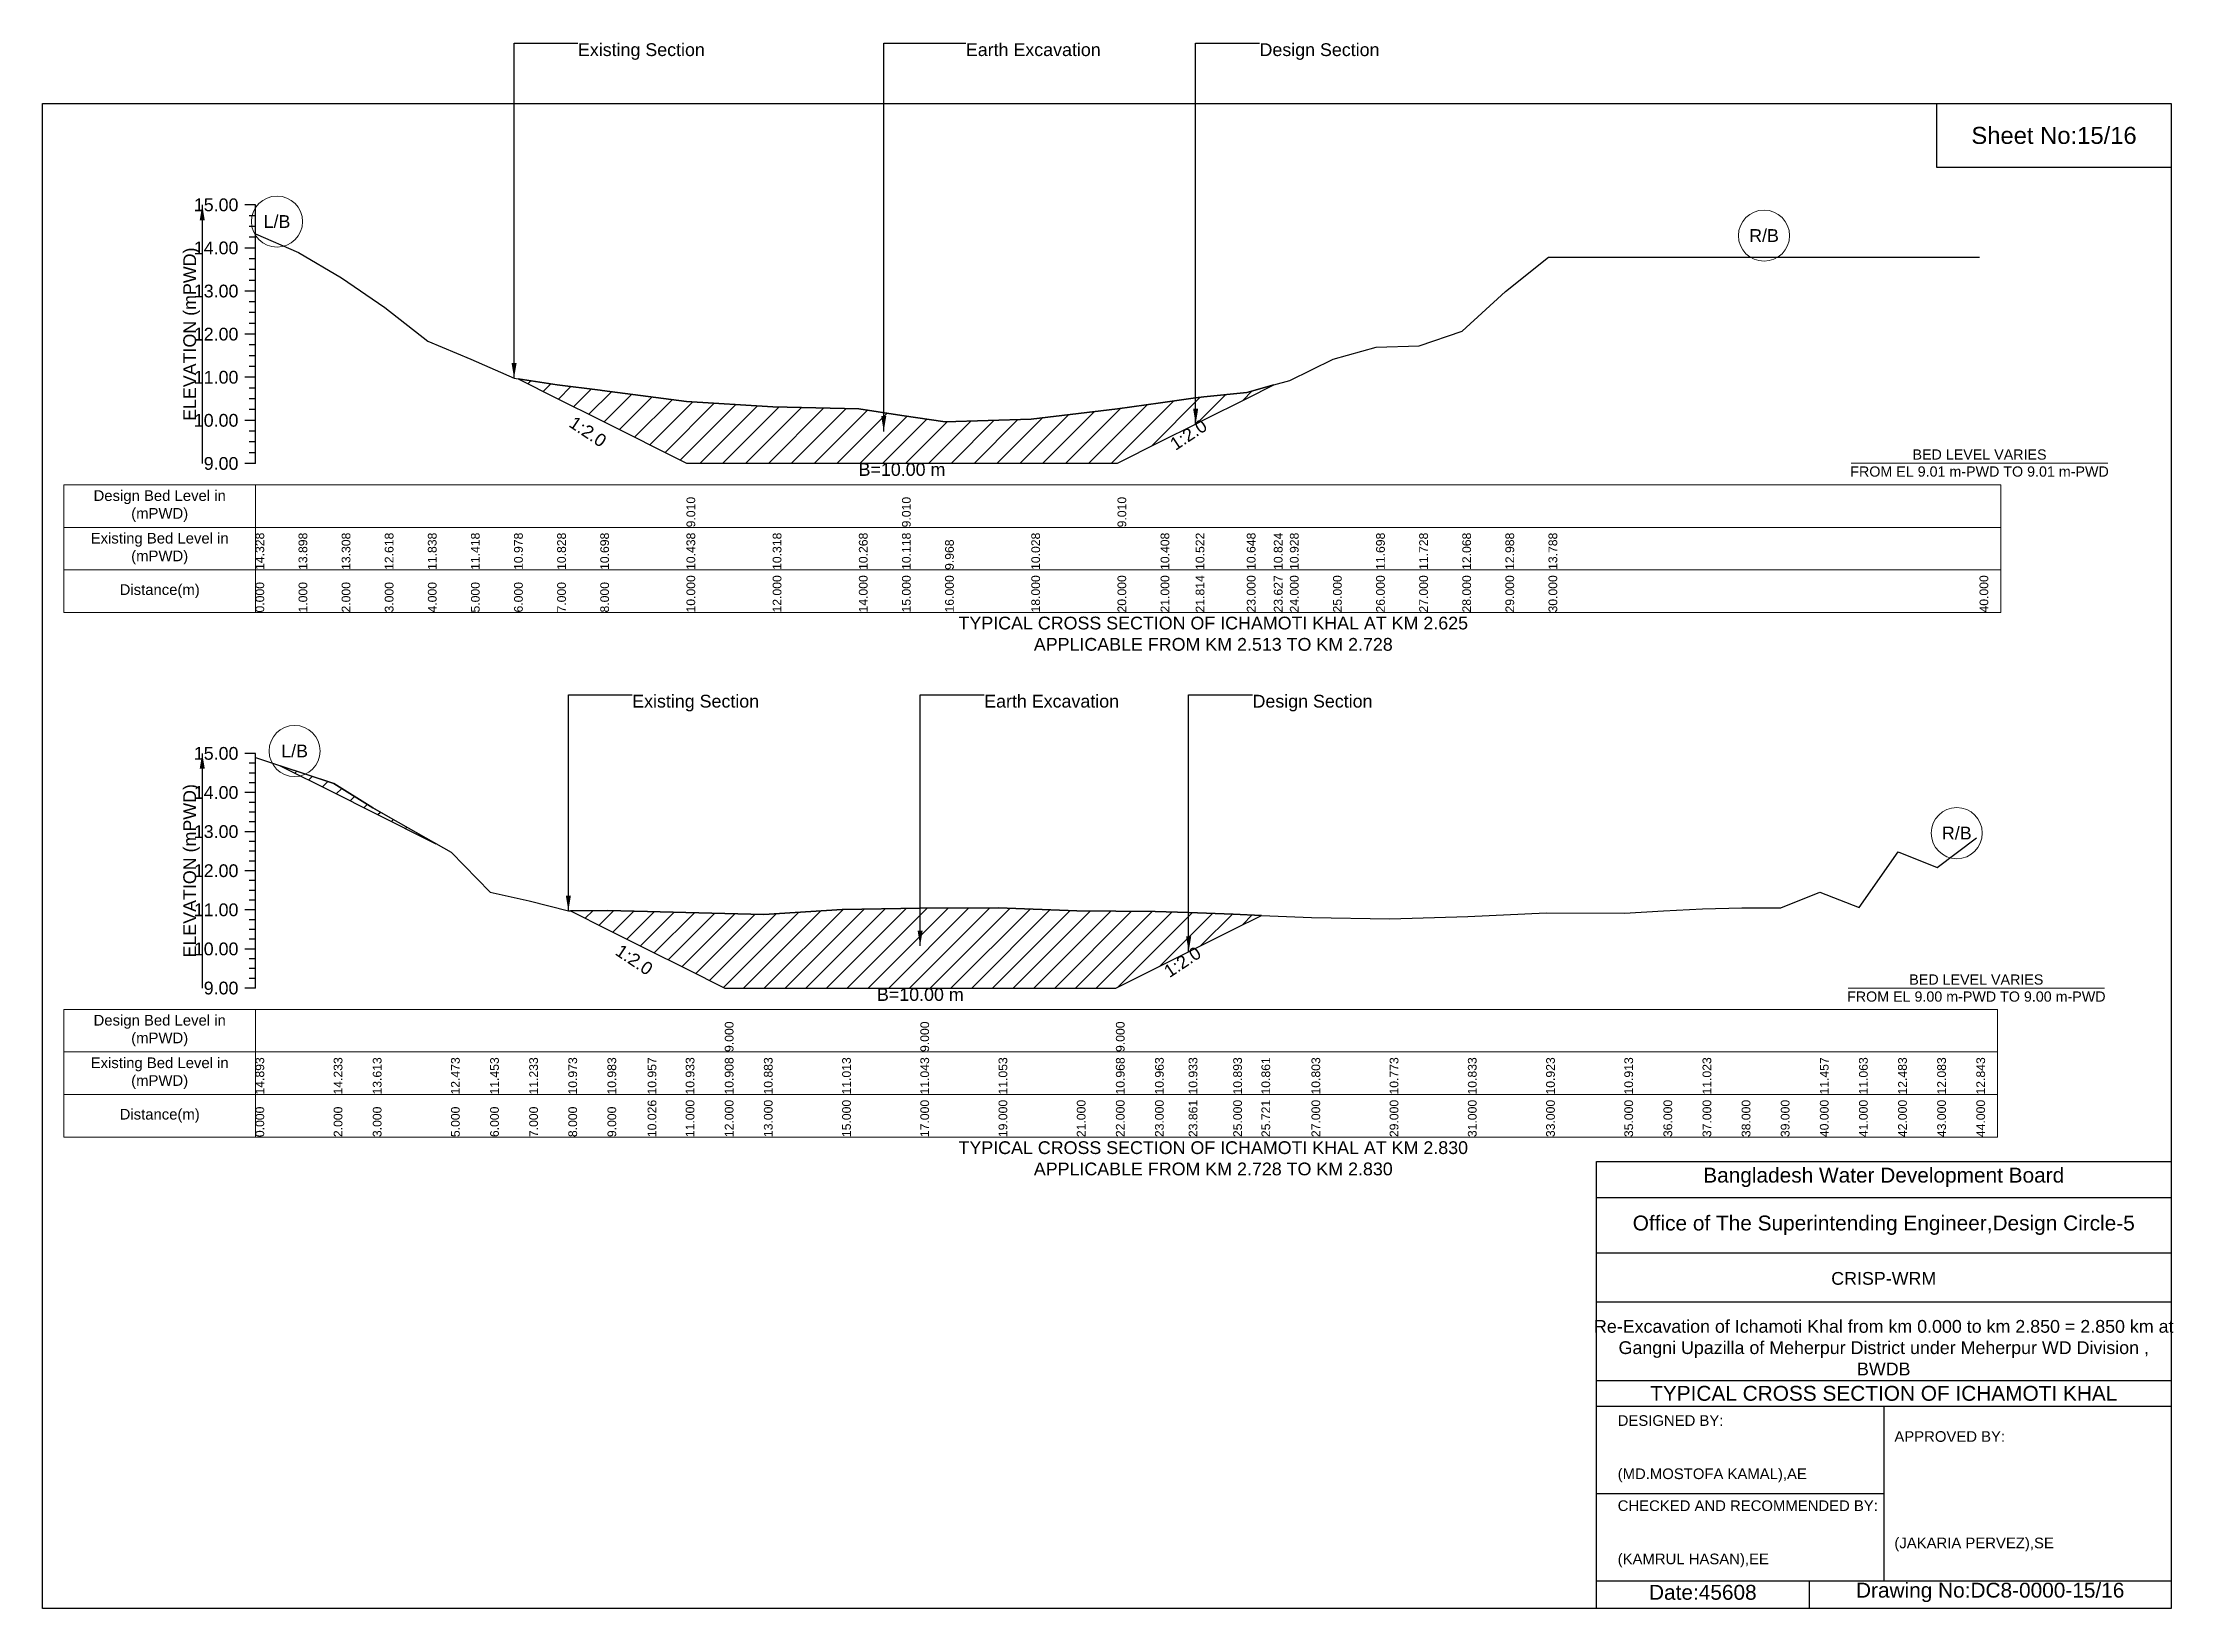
# Model space of a CAD drawing. Header units: inches. Extents: x 91000 to 258009, y -5656 to 391.
# Drawn here: x 240000 to 248009, y -5656 to 229 of the extents above; entities that cross this region are included whole.
import ezdxf

# ---------------------------------------------------------------- set-up
doc = ezdxf.new("R2010")
doc.units = ezdxf.units.IN
doc.header["$LTSCALE"] = 7
doc.header["$MEASUREMENT"] = 0
for name, color, linetype, lineweight in [('Cross section Data Border', 7, 'Continuous', 9), ('Cross Section Labels', 7, 'Continuous', 9), ('Existing_Bed_Level for Xsection', 7, 'Continuous', 25)]:
    doc.layers.add(name, color=color, linetype=linetype, lineweight=lineweight)
doc.styles.get("Standard").update_dxf_attribs({"font": 'arial.ttf'})
doc.dimstyles.get("Standard").update_dxf_attribs({"dimtxt": 0.18, "dimasz": 0.18, "dimexe": 0.18, "dimexo": 0.0625, "dimgap": 0.09, "dimtad": 0, "dimtih": 1, "dimtoh": 1, "dimdec": 4, "dimzin": 0, "dimdsep": 46, "dimtxsty": 'Standard', "dimcen": 0.09, "dimadec": 0, "dimazin": 0, "dimtfac": 1, "dimtdec": 4, "dimtofl": 0, "dimtmove": 0, "dimatfit": 3, "dimfxl": 1, "dimtolj": 1, "dimtzin": 0, "dimarcsym": 0})

msp = doc.modelspace()

# ---------------------------------------------------------------- texts
at = {"attachment_point": 5}
for s, insert, char_height in [('Sheet No:15/16', (247560, -120), 64), ('Bangladesh Water Development Board', (246920, -4036), 56), ('Office of The Superintending Engineer,Design Circle-5', (246920, -4216), 56)]:
    msp.add_mtext(s, dxfattribs=dict(at, insert=insert, char_height=char_height))
for s, insert, char_height, width, attachment_point in [('CRISP-WRM', (246920, -4416), 48, 2240, 5), ('Re-Excavation of Ichamoti Khal from km 0.000 to km 2.850 = 2.850 km at^JGangni Upazilla of Meherpur District under Meherpur WD Division ,^JBWDB', (246920, -4676), 48, 2160, 5), ('TYPICAL CROSS SECTION OF ICHAMOTI KHAL', (246920, -4848), 56, 2240, 5), ('DESIGNED BY:^J^J^J(MD.MOSTOFA KAMAL),AE', (245920, -5056), 40, 1120, 4), ('APPROVED BY:^J^J^J^J^J^J(JAKARIA PERVEZ),SE', (246960, -5216), 40, 1120, 4), ('CHECKED AND RECOMMENDED BY:^J^J^J(KAMRUL HASAN),EE', (245920, -5376), 40, 1120, 4), ('Date:45608', (246240, -5596), 56, 1120, 5), ('Drawing No:DC8-0000-15/16', (247320, -5596), 56, 1760, 5)]:
    msp.add_mtext(s, dxfattribs=dict(insert=insert, char_height=char_height, width=width, attachment_point=attachment_point))
at = {"layer": 'Cross section Data Border', "char_height": 40, "width": 640, "attachment_point": 5}
for s, insert in [('Design Bed Level in (mPWD)', (240440, -1512.8)), ('Existing Bed Level in (mPWD)', (240440, -1672.8)), ('Distance(m)', (240440, -1832.8)), ('Design Bed Level in (mPWD)', (240440, -3484.6)), ('Existing Bed Level in (mPWD)', (240440, -3644.6)), ('Distance(m)', (240440, -3804.6))]:
    msp.add_mtext(s, dxfattribs=dict(at, insert=insert))
at = {"layer": 'Cross Section Labels'}
for s, insert, char_height, attachment_point in [('Existing Section', (242012, 226.7), 48, 1), ('Earth Excavation', (243470, 226.7), 48, 1), ('Design Section', (244573.8, 226.7), 48, 1), ('L/B', (240881, -443.5), 48, 5), ('R/B', (246470, -496.2), 48, 5), ('B=10.00 m', (243230, -1351.2), 48, 2), ('BED LEVEL VARIES ^JFROM EL 9.01 m-PWD TO 9.01 m-PWD', (247280, -1351.2), 38.4, 5), ('TYPICAL CROSS SECTION OF ICHAMOTI KHAL AT KM 2.625^JAPPLICABLE FROM KM 2.513 TO KM 2.728', (244400, -1992.8), 48, 5), ('Existing Section', (242216, -2222.1), 48, 1), ('Earth Excavation', (243539, -2222.1), 48, 1), ('Design Section', (244547.5, -2222.1), 48, 1), ('L/B', (240947, -2433.4), 48, 5), ('R/B', (247194.5, -2742.1), 48, 5), ('BED LEVEL VARIES ^JFROM EL 9.00 m-PWD TO 9.00 m-PWD', (247268, -3324.6), 38.4, 5), ('B=10.00 m', (243299, -3324.6), 48, 2), ('TYPICAL CROSS SECTION OF ICHAMOTI KHAL AT KM 2.830^JAPPLICABLE FROM KM 2.728 TO KM 2.830', (244400, -3964.6), 48, 5)]:
    msp.add_mtext(s, dxfattribs=dict(at, insert=insert, char_height=char_height, attachment_point=attachment_point))
at = {"layer": 'Cross Section Labels', "char_height": 48, "attachment_point": 2}
for insert, rotation in [((242062.9, -1213.1), 326.30993), ((244293.3, -1224.5), 33.69007), ((242237.1, -3198), 326.30993), ((244270.8, -3206.3), 33.69007)]:
    msp.add_mtext('1:2.0', dxfattribs=dict(at, insert=insert, rotation=rotation))
at = {"layer": 'Existing_Bed_Level for Xsection', "char_height": 48, "attachment_point": 6}
for s, insert in [('15.00', (240736, -380.8)), ('14.00', (240736, -542.8)), ('13.00', (240736, -704.8)), ('12.00', (240736, -866.8)), ('11.00', (240736, -1028.8)), ('10.00', (240736, -1190.8)), ('9.00', (240736, -1352.8)), ('15.00', (240736, -2442.6)), ('14.00', (240736, -2589.6)), ('13.00', (240736, -2736.6)), ('12.00', (240736, -2883.6)), ('11.00', (240736, -3030.6)), ('10.00', (240736, -3177.6)), ('9.00', (240736, -3324.6))]:
    msp.add_mtext(s, dxfattribs=dict(at, insert=insert))
at = {"layer": 'Existing_Bed_Level for Xsection', "rotation": 90}
for s, insert, char_height, attachment_point in [('ELEVATION (mPWD)', (240560, -866.8), 48, 5), ('9.010', (242420, -1592.8), 32.8, 1), ('9.010', (243230, -1592.8), 32.8, 1), ('9.010', (244040, -1592.8), 32.8, 1), ('14.328', (240800, -1752.8), 32.8, 1), ('13.898', (240962, -1752.8), 32.8, 1), ('13.308', (241124, -1752.8), 32.8, 1), ('12.618', (241286, -1752.8), 32.8, 1), ('11.838', (241448, -1752.8), 32.8, 1), ('11.418', (241610, -1752.8), 32.8, 1), ('10.978', (241772, -1752.8), 32.8, 1), ('10.828', (241934, -1752.8), 32.8, 1), ('10.698', (242096, -1752.8), 32.8, 1), ('10.438', (242420, -1752.8), 32.8, 1), ('10.318', (242744, -1752.8), 32.8, 1), ('10.268', (243068, -1752.8), 32.8, 1), ('10.118', (243230, -1752.8), 32.8, 1), ('9.968', (243392, -1752.8), 32.8, 1), ('10.028', (243716, -1752.8), 32.8, 1), ('10.408', (244202, -1752.8), 32.8, 1), ('10.522', (244333.8, -1752.8), 32.8, 1), ('10.648', (244526, -1752.8), 32.8, 1), ('10.824', (244627.6, -1752.8), 32.8, 1), ('10.928', (244688, -1752.8), 32.8, 1), ('11.698', (245012, -1752.8), 32.8, 1), ('11.728', (245174, -1752.8), 32.8, 1), ('12.068', (245336, -1752.8), 32.8, 1), ('12.988', (245498, -1752.8), 32.8, 1), ('13.788', (245660, -1752.8), 32.8, 1), ('0.000', (240800, -1912.8), 32.8, 1), ('1.000', (240962, -1912.8), 32.8, 1), ('2.000', (241124, -1912.8), 32.8, 1), ('3.000', (241286, -1912.8), 32.8, 1), ('4.000', (241448, -1912.8), 32.8, 1), ('5.000', (241610, -1912.8), 32.8, 1), ('6.000', (241772, -1912.8), 32.8, 1), ('7.000', (241934, -1912.8), 32.8, 1), ('8.000', (242096, -1912.8), 32.8, 1), ('10.000', (242420, -1912.8), 32.8, 1), ('12.000', (242744, -1912.8), 32.8, 1), ('14.000', (243068, -1912.8), 32.8, 1), ('15.000', (243230, -1912.8), 32.8, 1), ('16.000', (243392, -1912.8), 32.8, 1), ('18.000', (243716, -1912.8), 32.8, 1), ('20.000', (244040, -1912.8), 32.8, 1), ('21.000', (244202, -1912.8), 32.8, 1), ('21.814', (244333.8, -1912.8), 32.8, 1), ('23.000', (244526, -1912.8), 32.8, 1), ('23.627', (244627.6, -1912.8), 32.8, 1), ('24.000', (244688, -1912.8), 32.8, 1), ('25.000', (244850, -1912.8), 32.8, 1), ('26.000', (245012, -1912.8), 32.8, 1), ('27.000', (245174, -1912.8), 32.8, 1), ('28.000', (245336, -1912.8), 32.8, 1), ('29.000', (245498, -1912.8), 32.8, 1), ('30.000', (245660, -1912.8), 32.8, 1), ('40.000', (247280, -1912.8), 32.8, 1), ('ELEVATION (mPWD)', (240560, -2883.6), 48, 5), ('9.000', (242564, -3564.6), 32.8, 1), ('9.000', (243299, -3564.6), 32.8, 1), ('9.000', (244034, -3564.6), 32.8, 1), ('14.893', (240800, -3724.6), 32.8, 1), ('14.233', (241094, -3724.6), 32.8, 1), ('13.613', (241241, -3724.6), 32.8, 1), ('12.473', (241535, -3724.6), 32.8, 1), ('11.453', (241682, -3724.6), 32.8, 1), ('11.233', (241829, -3724.6), 32.8, 1), ('10.973', (241976, -3724.6), 32.8, 1), ('10.983', (242123, -3724.6), 32.8, 1), ('10.957', (242273.9, -3724.6), 32.8, 1), ('10.933', (242417, -3724.6), 32.8, 1), ('10.908', (242564, -3724.6), 32.8, 1), ('10.883', (242711, -3724.6), 32.8, 1), ('11.013', (243005, -3724.6), 32.8, 1), ('11.043', (243299, -3724.6), 32.8, 1), ('11.053', (243593, -3724.6), 32.8, 1), ('10.968', (244034, -3724.6), 32.8, 1), ('10.963', (244181, -3724.6), 32.8, 1), ('10.933', (244307.5, -3724.6), 32.8, 1), ('10.893', (244475, -3724.6), 32.8, 1), ('10.861', (244581, -3724.6), 32.8, 1), ('10.803', (244769, -3724.6), 32.8, 1), ('10.773', (245063, -3724.6), 32.8, 1), ('10.833', (245357, -3724.6), 32.8, 1), ('10.923', (245651, -3724.6), 32.8, 1), ('10.913', (245945, -3724.6), 32.8, 1), ('11.023', (246239, -3724.6), 32.8, 1), ('11.457', (246680, -3724.6), 32.8, 1), ('11.063', (246827, -3724.6), 32.8, 1), ('12.483', (246974, -3724.6), 32.8, 1), ('12.083', (247121, -3724.6), 32.8, 1), ('12.843', (247268, -3724.6), 32.8, 1), ('10.026', (242273.9, -3884.6), 32.8, 1), ('11.000', (242417, -3884.6), 32.8, 1), ('12.000', (242564, -3884.6), 32.8, 1), ('13.000', (242711, -3884.6), 32.8, 1), ('15.000', (243005, -3884.6), 32.8, 1), ('17.000', (243299, -3884.6), 32.8, 1), ('19.000', (243593, -3884.6), 32.8, 1), ('21.000', (243887, -3884.6), 32.8, 1), ('22.000', (244034, -3884.6), 32.8, 1), ('23.000', (244181, -3884.6), 32.8, 1), ('23.861', (244307.5, -3884.6), 32.8, 1), ('25.000', (244475, -3884.6), 32.8, 1), ('25.721', (244581, -3884.6), 32.8, 1), ('27.000', (244769, -3884.6), 32.8, 1), ('29.000', (245063, -3884.6), 32.8, 1), ('31.000', (245357, -3884.6), 32.8, 1), ('33.000', (245651, -3884.6), 32.8, 1), ('35.000', (245945, -3884.6), 32.8, 1), ('36.000', (246092, -3884.6), 32.8, 1), ('37.000', (246239, -3884.6), 32.8, 1), ('38.000', (246386, -3884.6), 32.8, 1), ('39.000', (246533, -3884.6), 32.8, 1), ('40.000', (246680, -3884.6), 32.8, 1), ('41.000', (246827, -3884.6), 32.8, 1), ('42.000', (246974, -3884.6), 32.8, 1), ('43.000', (247121, -3884.6), 32.8, 1), ('44.000', (247268, -3884.6), 32.8, 1), ('0.000', (240800, -3884.6), 32.8, 1), ('2.000', (241094, -3884.6), 32.8, 1), ('3.000', (241241, -3884.6), 32.8, 1), ('5.000', (241535, -3884.6), 32.8, 1), ('6.000', (241682, -3884.6), 32.8, 1), ('7.000', (241829, -3884.6), 32.8, 1), ('8.000', (241976, -3884.6), 32.8, 1), ('9.000', (242123, -3884.6), 32.8, 1)]:
    msp.add_mtext(s, dxfattribs=dict(at, insert=insert, char_height=char_height, attachment_point=attachment_point))

# ---------------------------------------------------------------- hatches: boundary and pattern name
at = {"layer": 'Existing_Bed_Level for Xsection'}
h = msp.add_hatch(dxfattribs=at)
h.set_pattern_fill('ANSI31', color=256, scale=486, style=0)
h.paths.add_polyline_path([(241786.8, -1034.6), (241934, -1108.2), (242096, -1189.2), (242103.4, -1192.9), (242420, -1351.2), (242744, -1351.2), (243068, -1351.2), (243230, -1351.2), (243392, -1351.2), (243716, -1351.2), (244040, -1351.2), (244202, -1270.2), (244333.8, -1204.3), (244364, -1189.2), (244526, -1108.2), (244627.6, -1057.4), (244526, -1085.8), (244364, -1102), (244333.8, -1106.3), (244202, -1124.7), (244040, -1147.4), (243716, -1186.3), (243392, -1196), (243230, -1171.7), (243068, -1147.4), (242744, -1139.3), (242420, -1119.9), (242103.4, -1078.7), (242096, -1077.7), (241934, -1056.7)])
h = msp.add_hatch(dxfattribs=at)
h.set_pattern_fill('ANSI31', color=256, scale=441, style=0)
h.paths.add_polyline_path([(240892.5, -2488.9), (241094, -2589.6), (241241, -2663.1), (241478.3, -2781.8), (241241, -2646.5), (241094, -2555.4)])
h = msp.add_hatch(dxfattribs=at)
h.set_pattern_fill('ANSI31', color=256, scale=441, style=0)
h.paths.add_polyline_path([(241983.8, -3034.5), (242123, -3104.1), (242273.9, -3179.6), (242417, -3251.1), (242564, -3324.6), (242711, -3324.6), (243005, -3324.6), (243299, -3324.6), (243593, -3324.6), (243887, -3324.6), (244034, -3324.6), (244181, -3251.1), (244307.5, -3187.9), (244475, -3104.1), (244581, -3051.1), (244475, -3046.4), (244307.5, -3040.5), (244181, -3036.1), (244034, -3035.3), (243887, -3034.6), (243593, -3022.8), (243299, -3024.3), (243005, -3028.7), (242711, -3047.8), (242564, -3044.2), (242417, -3040.5), (242273.9, -3036.9), (242123, -3033.1)])

# ---------------------------------------------------------------- linework, layer by layer
for points in [[(240000, 0), (248000, 0), (248000, -5656), (240000, -5656)], [(247120, 0), (248000, 0), (248000, -240), (247120, -240)]]:
    msp.add_lwpolyline(points, close=True)
for points in [[(245840, -5656), (245840, -3976), (248000, -3976)], [(245840, -4112), (248000, -4112)], [(245840, -4320), (248000, -4320)], [(245840, -4504), (248000, -4504)], [(245840, -4800), (248000, -4800)], [(245840, -4896), (248000, -4896)], [(246920, -4896), (246920, -5552)], [(245840, -5224), (246920, -5224)], [(245840, -5552), (248000, -5552)], [(246640, -5552), (246640, -5656)]]:
    msp.add_lwpolyline(points)
at = {"layer": 'Cross section Data Border'}
for points in [[(240080, -1432.8), (247360, -1432.8), (247360, -1912.8), (240080, -1912.8)], [(240080, -3404.6), (247348, -3404.6), (247348, -3884.6), (240080, -3884.6)]]:
    msp.add_lwpolyline(points, close=True, dxfattribs=at)
for points in [[(240800, -1432.8), (240800, -1912.8)], [(240080, -1592.8), (247360, -1592.8)], [(240080, -1752.8), (247360, -1752.8)], [(240800, -3404.6), (240800, -3884.6)], [(240080, -3564.6), (247348, -3564.6)], [(240080, -3724.6), (247348, -3724.6)]]:
    msp.add_lwpolyline(points, dxfattribs=at)
at = {"layer": 'Cross Section Labels'}
for points in [[(246797.8, -1351.2), (247762.2, -1351.2)], [(246785.8, -3324.6), (247750.2, -3324.6)]]:
    msp.add_lwpolyline(points, dxfattribs=at)
for centre in [(240881, -443.5), (246470, -496.2), (240947, -2433.4), (247194.5, -2742.1)]:
    msp.add_circle(centre, 96, dxfattribs=at)
at = {"layer": 'Existing_Bed_Level for Xsection'}
for points in [[(240800, -380.8), (240760, -380.8)], [(240800, -1352.8), (240800, -1190.8), (240800, -1028.8), (240800, -866.8), (240800, -704.8), (240800, -542.8), (240800, -380.8)], [(240800, -421.3), (240776, -421.3)], [(240800, -461.8), (240776, -461.8)], [(240800, -542.8), (240760, -542.8)], [(240800, -502.3), (240776, -502.3)], [(240800, -489.7), (240962, -559.3), (241124, -654.9), (241286, -766.7), (241448, -893.1), (241610, -961.1), (241772, -1032.4), (241786.8, -1034.6), (241934, -1056.7), (242096, -1077.7), (242103.4, -1078.7), (242420, -1119.9), (242420, -1119.9), (242744, -1139.3), (243068, -1147.4), (243068, -1147.4), (243230, -1171.7), (243230, -1171.7), (243392, -1196), (243716, -1186.3), (244040, -1147.4), (244040, -1147.4), (244202, -1124.7), (244333.8, -1106.3), (244364, -1102), (244526, -1085.8), (244627.6, -1057.4), (244688, -1040.5), (244850, -961.1), (245012, -915.7), (245174, -910.9), (245336, -855.8), (245498, -706.8), (245660, -577.2), (247280, -577.2)], [(240800, -583.3), (240776, -583.3)], [(240800, -623.8), (240776, -623.8)], [(240800, -704.8), (240760, -704.8)], [(240800, -664.3), (240776, -664.3)], [(240800, -745.3), (240776, -745.3)], [(240800, -785.8), (240776, -785.8)], [(240800, -866.8), (240760, -866.8)], [(240800, -826.3), (240776, -826.3)], [(240800, -907.3), (240776, -907.3)], [(240800, -947.8), (240776, -947.8)], [(240800, -1028.8), (240760, -1028.8)], [(240800, -988.3), (240776, -988.3)], [(240800, -1069.3), (240776, -1069.3)], [(240800, -1109.8), (240776, -1109.8)], [(240800, -1190.8), (240760, -1190.8)], [(240800, -1150.3), (240776, -1150.3)], [(240800, -1231.3), (240776, -1231.3)], [(240800, -1271.8), (240776, -1271.8)], [(240800, -1352.8), (240760, -1352.8)], [(240800, -1312.3), (240776, -1312.3)], [(240800, -2442.6), (240760, -2442.6)], [(240800, -2479.4), (240776, -2479.4)], [(240800, -3324.6), (240800, -3177.6), (240800, -3030.6), (240800, -2883.6), (240800, -2736.6), (240800, -2589.6), (240800, -2442.6)], [(240800, -2458.4), (241094, -2555.4), (241241, -2646.5), (241535, -2814.1), (241682, -2964), (241829, -2996.4), (241976, -3034.6), (241983.8, -3034.5), (242123, -3033.1), (242273.9, -3036.9), (242417, -3040.5), (242564, -3044.2), (242564, -3044.2), (242711, -3047.8), (243005, -3028.7), (243299, -3024.3), (243299, -3024.3), (243593, -3022.8), (243593, -3022.8), (243887, -3034.6), (244034, -3035.3), (244034, -3035.3), (244181, -3036.1), (244307.5, -3040.5), (244475, -3046.4), (244581, -3051.1), (244769, -3059.6), (245063, -3064), (245357, -3055.2), (245651, -3041.9), (245945, -3043.4), (246092, -3034.6), (246239, -3027.2), (246386, -3022.8), (246533, -3022.8), (246680, -2963.5), (246827, -3021.4), (246974, -2812.6), (247121, -2871.4), (247268, -2759.7)], [(240800, -2516.1), (240776, -2516.1)], [(240800, -2552.9), (240776, -2552.9)], [(240800, -2589.6), (240760, -2589.6)], [(240800, -2626.4), (240776, -2626.4)], [(240800, -2663.1), (240776, -2663.1)], [(240800, -2699.9), (240776, -2699.9)], [(240800, -2736.6), (240760, -2736.6)], [(240800, -2773.4), (240776, -2773.4)], [(240800, -2810.1), (240776, -2810.1)], [(240800, -2846.9), (240776, -2846.9)], [(240800, -2883.6), (240760, -2883.6)], [(240800, -2920.4), (240776, -2920.4)], [(240800, -2957.1), (240776, -2957.1)], [(240800, -3030.6), (240760, -3030.6)], [(240800, -2993.9), (240776, -2993.9)], [(240800, -3067.4), (240776, -3067.4)], [(240800, -3104.1), (240776, -3104.1)], [(240800, -3177.6), (240760, -3177.6)], [(240800, -3140.9), (240776, -3140.9)], [(240800, -3214.4), (240776, -3214.4)], [(240800, -3251.1), (240776, -3251.1)], [(240800, -3324.6), (240760, -3324.6)], [(240800, -3287.9), (240776, -3287.9)]]:
    msp.add_lwpolyline(points, dxfattribs=at)
for points in [[(241786.8, -1034.6), (241786.8, -1034.6), (241934, -1108.2), (242096, -1189.2), (242103.4, -1192.9), (242420, -1351.2), (242420, -1351.2), (242744, -1351.2), (243068, -1351.2), (243068, -1351.2), (243230, -1351.2), (243230, -1351.2), (243392, -1351.2), (243716, -1351.2), (244040, -1351.2), (244040, -1351.2), (244202, -1270.2), (244333.8, -1204.3), (244364, -1189.2), (244526, -1108.2), (244627.6, -1057.4), (244627.6, -1057.4), (244627.6, -1057.4), (244526, -1085.8), (244364, -1102), (244333.8, -1106.3), (244202, -1124.7), (244040, -1147.4), (244040, -1147.4), (243716, -1186.3), (243392, -1196), (243230, -1171.7), (243230, -1171.7), (243068, -1147.4), (243068, -1147.4), (242744, -1139.3), (242420, -1119.9), (242420, -1119.9), (242103.4, -1078.7), (242096, -1077.7), (241934, -1056.7), (241786.8, -1034.6)], [(240892.5, -2488.9), (241094, -2589.6), (241241, -2663.1), (241478.3, -2781.8), (241241, -2646.5), (241094, -2555.4)], [(241983.8, -3034.5), (241983.8, -3034.5), (242123, -3104.1), (242273.9, -3179.6), (242417, -3251.1), (242564, -3324.6), (242564, -3324.6), (242711, -3324.6), (243005, -3324.6), (243299, -3324.6), (243299, -3324.6), (243593, -3324.6), (243593, -3324.6), (243887, -3324.6), (244034, -3324.6), (244034, -3324.6), (244181, -3251.1), (244307.5, -3187.9), (244475, -3104.1), (244581, -3051.1), (244581, -3051.1), (244581, -3051.1), (244475, -3046.4), (244307.5, -3040.5), (244181, -3036.1), (244034, -3035.3), (244034, -3035.3), (243887, -3034.6), (243593, -3022.8), (243593, -3022.8), (243299, -3024.3), (243299, -3024.3), (243005, -3028.7), (242711, -3047.8), (242564, -3044.2), (242564, -3044.2), (242417, -3040.5), (242273.9, -3036.9), (242123, -3033.1), (241983.8, -3034.5)]]:
    msp.add_lwpolyline(points, close=True, dxfattribs=at)

msp.set_redraw_order([(e.dxf.handle, doc.entitydb.next_handle()) for e in msp.query("TEXT MTEXT ATTDEF DIMENSION ARC_DIMENSION")])  # texts and dimensions are drawn at this point

# ---------------------------------------------------------------- leaders
at = {"layer": 'Cross Section Labels', "annotation_type": 0, "has_hookline": 1, "hookline_direction": 0}
for points, text_width in [([(241772, -1032.4), (241772, 226.7), (242011.9, 226.7)], 467.2), ([(243161.4, -1232), (243161.4, 226.7), (243469.9, 226.7)], 497), ([(244333.8, -1204.3), (244333.8, 226.7), (244573.7, 226.7)], 441.2), ([(241976, -3034.6), (241976, -2222.1), (242215.9, -2222.1)], 467.2), ([(243298.2, -3166), (243298.2, -2222.1), (243538.9, -2222.1)], 497), ([(244307.5, -3187.9), (244307.5, -2222.1), (244547.4, -2222.1)], 441.2)]:
    msp.add_leader(points, dimstyle='Standard', override={"dimasz": 57.6}, dxfattribs=dict(at, text_width=text_width))
at = {"layer": 'Existing_Bed_Level for Xsection'}
for points in [[(240600, -380.8), (240600, -1352.8)], [(240600, -2442.6), (240600, -3324.6)]]:
    msp.add_leader(points, dimstyle='Standard', override={"dimasz": 57.6}, dxfattribs=at)

doc.saveas('drawing.dxf')
